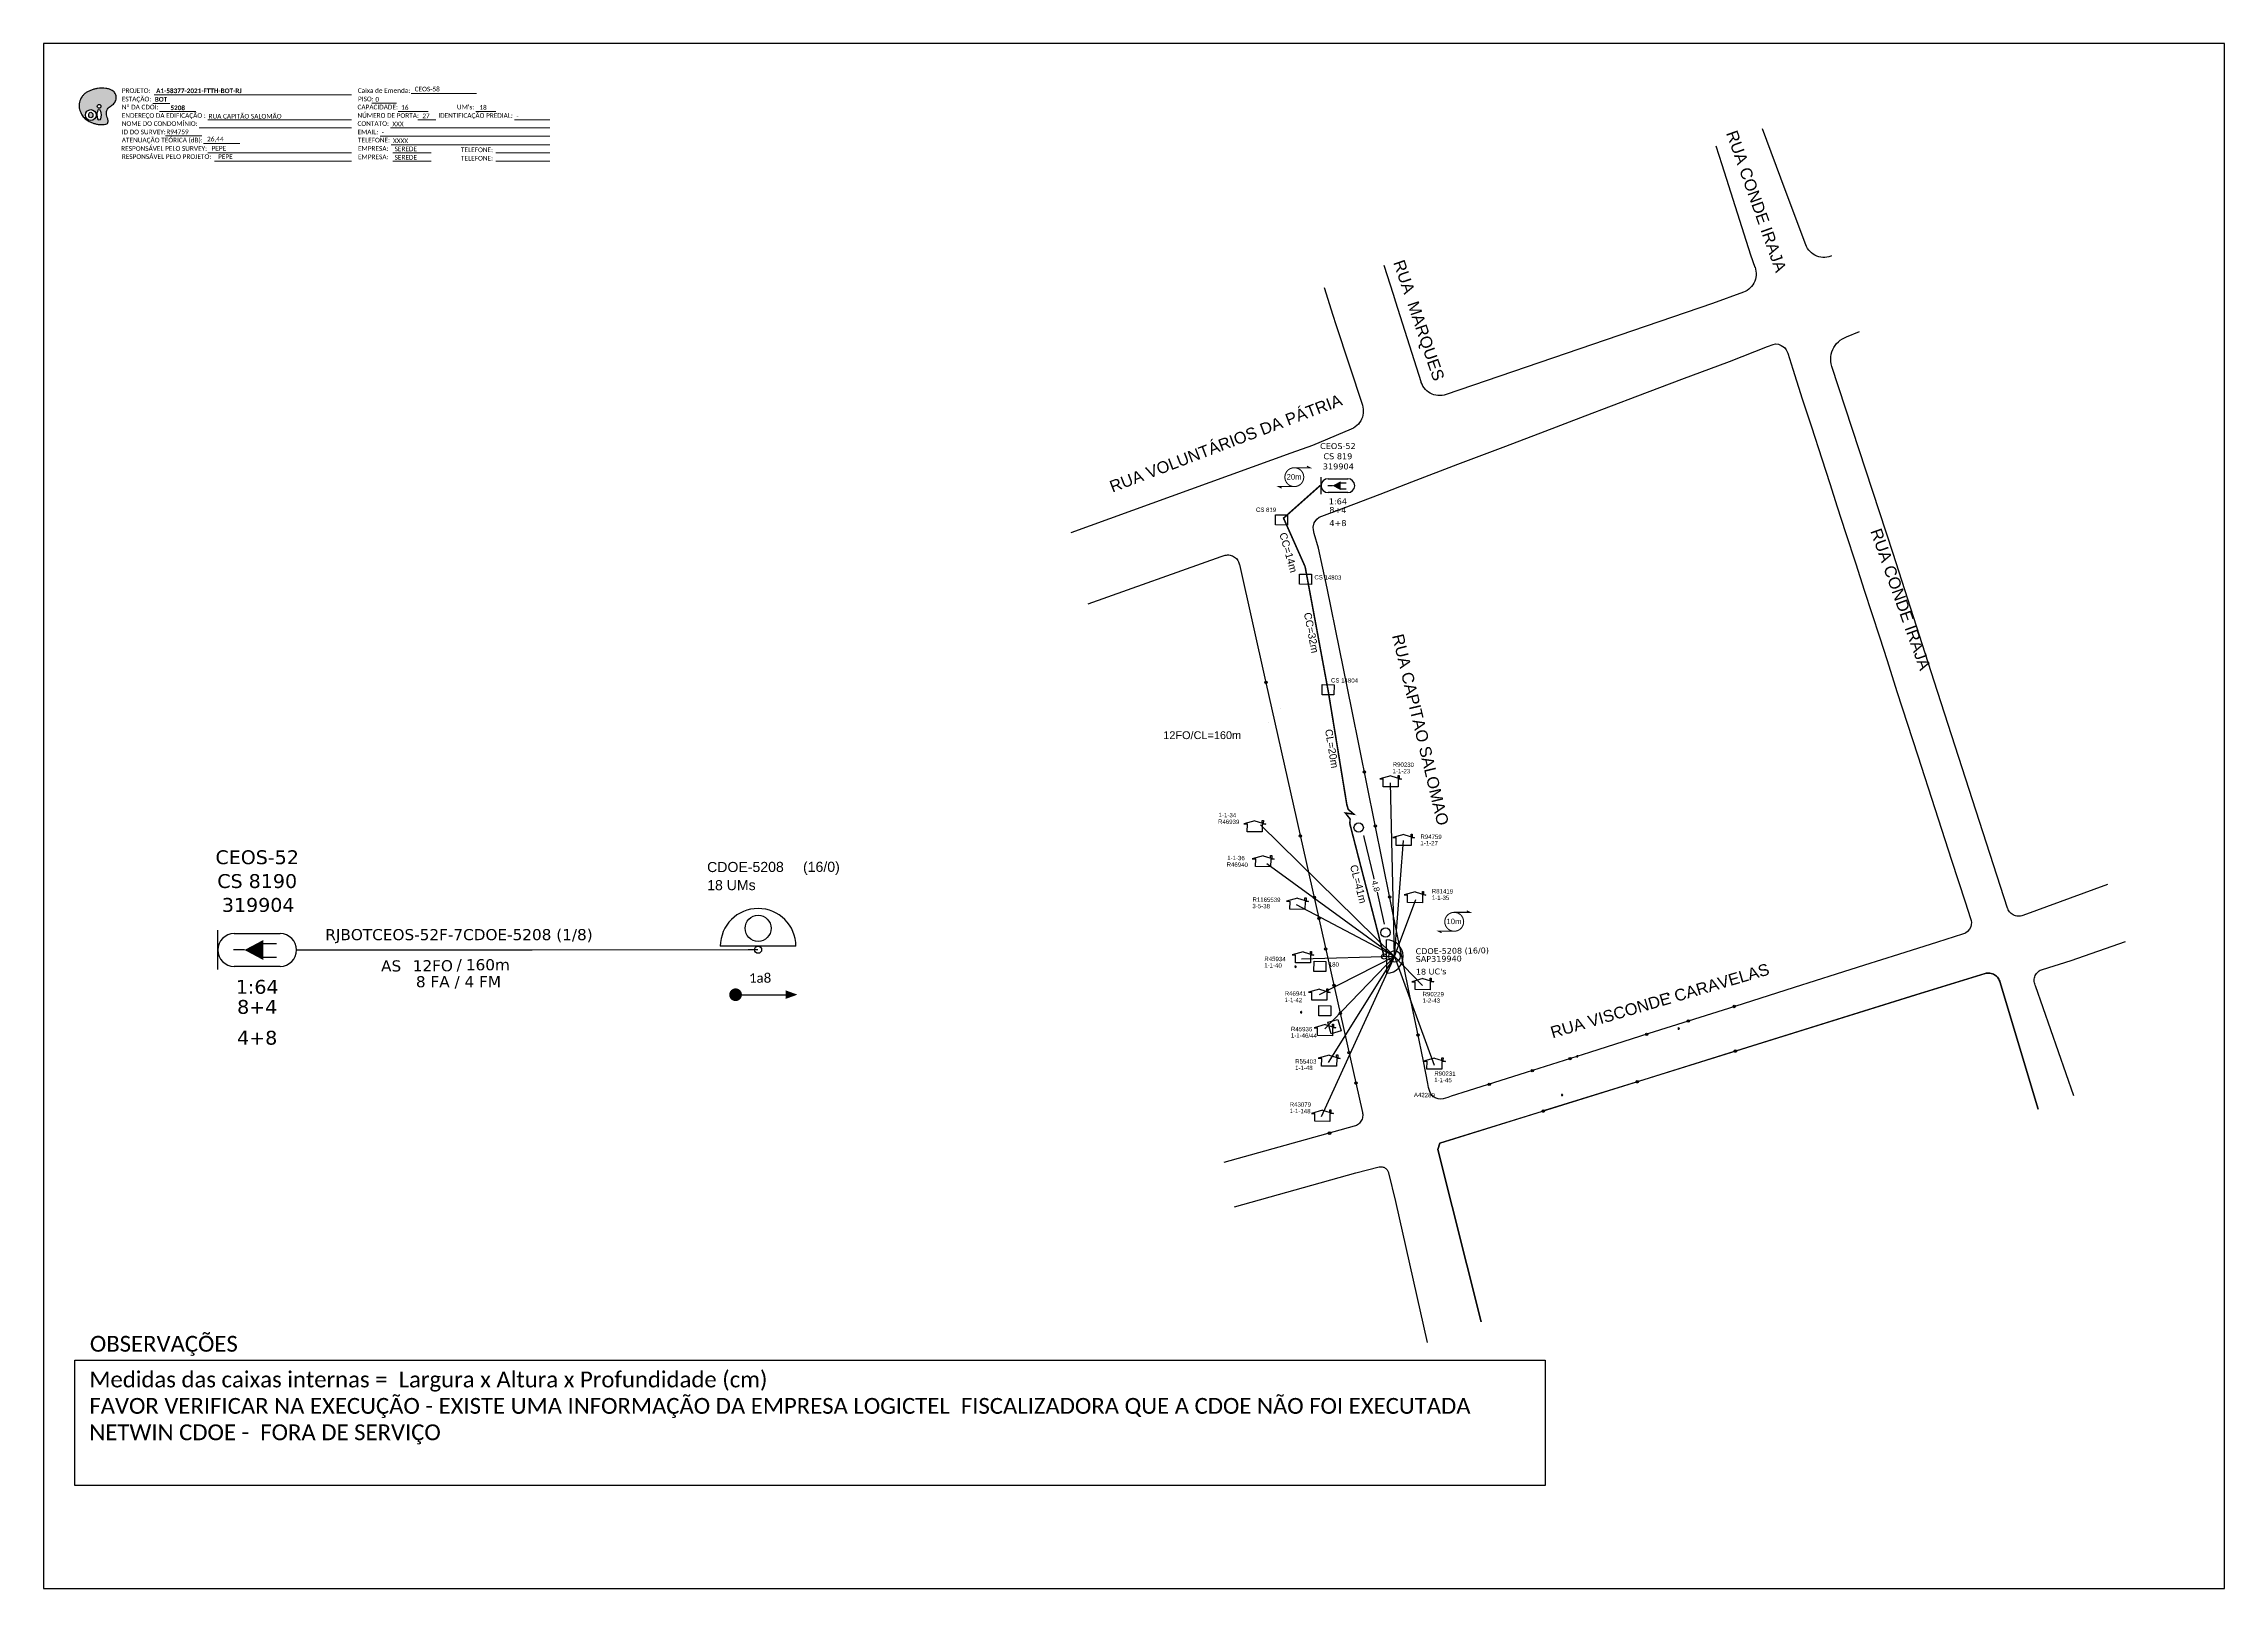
# Model space of a CAD drawing. Header units: millimetres. Extents: x 124 to 962, y 62 to 656.
import ezdxf
from ezdxf.enums import TextEntityAlignment as Align

# ---------------------------------------------------------------- set-up
doc = ezdxf.new("R2010")
doc.units = ezdxf.units.MM
doc.header["$LTSCALE"] = 0.1
doc.header["$MEASUREMENT"] = 0
doc.layers.add("20.0-LEGENDA DOS CDO'S", color=1, linetype='Continuous', lineweight=0)
doc.layers.add('40.1-ETIQUETAS', color=1, linetype='Continuous', lineweight=20)
for name, color, linetype in [('20.4-CEOS', 1, 'Continuous'), ('CDO_POSTE', 1, 'Continuous'), ('GIR_LV_EDIFICIOS', 7, 'Continuous'), ('JFO', 6, 'Continuous'), ('label_cabos', 7, 'Continuous'), ('LAYOUT', 7, 'Continuous'), ('LEGENDAS_INFRAESTRUTURAS', 7, 'Continuous'), ('MUB_DIVISA', 7, 'Continuous'), ('MUB_QUADRAS', 253, 'Continuous'), ('NOS_DE_INFRAESTRUTURA', 7, 'Continuous'), ('PROJETO NOVO', 60, 'Continuous'), ('SEGMENTO_texto', 7, 'Continuous'), ('SETA', 7, 'Continuous')]:
    doc.layers.add(name, color=color, linetype=linetype)
doc.layers.add('DROP DE CLIENTE', color=140, linetype='Continuous', plot=False)
doc.styles.add('ARIAL', font='arial.ttf')
doc.styles.add('siredit', font='verdana.ttf')
doc.styles.get("Standard").update_dxf_attribs({"font": 'arial.ttf'})
doc.styles.add('Style-font000', font='font000.shx')
doc.styles.add('WMF-Calibri0', font='calibri.ttf')
doc.styles.add('WMF-Calibri1', font='calibrib.ttf')

# ---------------------------------------------------------------- blocks, each defined once
blk = doc.blocks.new('DV')
at = {"linetype": 'Continuous'}
blk.add_circle((0, 0), 0.00000275, dxfattribs=at)
blk = doc.blocks.new('MHMZ')
at = {"color": 5}
for p, q in [((-0.0000133, 0.0000116), (0.000014, 0.0000116)), ((-0.0000133, -0.0000118), (-0.0000133, 0.0000116)), ((0.000014, 0.0000116), (0.000014, -0.0000118)), ((0.000014, -0.0000118), (-0.0000133, -0.0000118))]:
    blk.add_line(p, q, dxfattribs=at)
blk = doc.blocks.new('FNDM')
at = {"color": 0}
for p, q in [((0, 0.0000017), (-0.0000017, 0)), ((0.0000012, 0.0000012), (-0.0000012, 0.0000012)), ((-0.0000012, 0.0000012), (-0.0000012, -0.0000012)), ((0.0000017, 0), (0, 0.0000017)), ((0.0000012, -0.0000012), (0.0000012, 0.0000012)), ((-0.0000017, 0), (0, -0.0000017)), ((-0.0000012, -0.0000012), (0.0000012, -0.0000012)), ((0, -0.0000017), (0.0000017, 0))]:
    blk.add_line(p, q, dxfattribs=at)
blk = doc.blocks.new('LVLV')
for p, q in [((0, 0.0000254), (-0.0000251, 0.000018)), ((-0.0000251, 0.000018), (-0.0000173, 0.000018)), ((-0.0000172, 0), (-0.0000172, 0.0000179)), ((0.0000172, 0), (-0.0000172, 0)), ((0, 0.0000254), (0.0000251, 0.000018)), ((0.0000169, 0.0000264), (0.0000195, 0.0000264)), ((0.0000169, 0.0000205), (0.0000169, 0.0000264)), ((0.0000251, 0.000018), (0.0000172, 0.000018)), ((0.0000172, 0.000018), (0.0000172, 0)), ((0.0000195, 0.0000264), (0.0000195, 0.0000198))]:
    blk.add_line(p, q)
blk = doc.blocks.new('CDO_POSTE')
at = {"layer": 'CDO_POSTE'}
blk.add_lwpolyline([(0.03, -0.17), (-0.08, 8.33)], dxfattribs=at)
for centre, radius in [((-0.7, 4.07), 0.665), ((1.99, 4.11), 1.47)]:
    blk.add_circle(centre, radius, dxfattribs=at)
blk.add_arc((-0.03, 4.08), 4.25, 270.7366, 90.7366, dxfattribs=at)
at = {"layer": 'CDO_POSTE', "style": 'siredit', "flags": 1}
for tag, height, p in [('ID', 1.5, (-1.25, 14.95)), ('COORX', 1, (1.18, 1.99)), ('COORY', 1, (1.18, 1.99))]:
    blk.add_attdef(tag, text='', height=height, rotation=0.7366, dxfattribs=at).set_placement(p, align=Align.MIDDLE_LEFT)
at = {"layer": 'CDO_POSTE'}
for tag, height, style, p in [('Nº_UCs', 1.5, 'siredit', (-1.22, 12.95)), ('FIBRAS_FUSIONADAS', 1.5, 'Style-font000', (-1.19, 10.45)), ('FIBRAS_RESERVA', 1.5, 'Style-font000', (-1.16, 7.95)), ('CDO', 1.5, 'siredit', (7.38, 5.42)), ('TIPO_CDO', 1.5, 'siredit', (7.41, 3.42)), ('NºRAISER', 1, 'siredit', (7.44, 1.42)), ('SPLITER_32_1', 1.3, 'siredit', (5.37, -5.71)), ('NºPP', 1, 'siredit', (7.46, -0.58)), ('SPLITER_32_2', 1.3, 'siredit', (5.39, -7.71)), ('SPLITER_32_3', 1.3, 'siredit', (5.42, -9.71)), ('SPLITER_32_4', 1.3, 'siredit', (5.44, -11.71)), ('SPLITER_4/8_1', 1.3, 'siredit', (5.47, -13.71)), ('SPLITER_4/8_2', 1.3, 'siredit', (5.49, -15.71)), ('SPLITER_4/8_3', 1.3, 'siredit', (5.52, -17.71)), ('SPLITER_4/8_4', 1.3, 'siredit', (5.55, -19.71))]:
    blk.add_attdef(tag, text='', height=height, rotation=0.7366, dxfattribs=dict(at, style=style)).set_placement(p, align=Align.MIDDLE_LEFT)
blk = doc.blocks.new('A$C5DB83537')
at = {"layer": 'JFO', "color": 1, "const_width": 0.269}
blk.add_lwpolyline([(0.21, 2.26, 1.000012), (0.21, -2.58, 0.999978)], format="xyb", close=True, dxfattribs=at)
for points in [[(0.21, 2.26), (4.24, 2.26), (3.43, 2.66)], [(0.21, -2.58), (-3.82, -2.58), (-3.02, -2.98)]]:
    blk.add_lwpolyline(points, dxfattribs=at)
at = {"layer": 'JFO', "color": 1}
blk.add_text('10m', height=1.4, dxfattribs=at).set_placement((-1.76, -0.76))
blk = doc.blocks.new('OI')
h = blk.add_hatch(color=40)
edge = h.paths.add_edge_path()
edge.add_spline(control_points=[(4.35, -0.67), (3.92, -0.99), (3.26, -1.5), (2.81, -2.59), (2.9, -3.5), (3.06, -4.27), (3.31, -4.85), (3.37, -5.39), (3.4, -5.88), (3.2, -6.4), (2.54, -6.61), (1.65, -6.63), (0.55, -6.67), (-0.56, -6.42), (-1.61, -6.14), (-2.77, -5.61), (-3.92, -4.77), (-4.89, -3.7), (-5.34, -2.65), (-5.6, -1.94), (-5.85, -0.96), (-5.71, 0.47), (-5.1, 2.02), (-4.14, 3.02), (-3.3, 3.61), (-2.37, 4.16), (-1.36, 4.44), (-0.56, 4.7), (0.79, 4.85), (2.24, 4.97), (3.79, 4.57), (4.67, 4.21), (5.44, 3.65), (5.76, 2.99), (6.03, 2.21), (6.01, 1.46), (5.72, 0.64), (5.31, 0.08), (4.88, -0.38), (4.51, -0.55), (4.35, -0.67)], knot_values=[0, 0, 0, 0, 1.60434, 2.417191, 3.427595, 4.282808, 4.776746, 5.304182, 5.888771, 6.258406, 6.858137, 7.79129, 8.986195, 10.124242, 11.187857, 12.242908, 13.953784, 15.414161, 16.515391, 17.349188, 17.675853, 19.552021, 21.515531, 22.568638, 23.63245, 24.621084, 25.782718, 26.745347, 27.142653, 29.870543, 31.004649, 31.921532, 32.709589, 33.801391, 34.042471, 35.192333, 35.971461, 36.628871, 37.254359, 37.836911, 37.836911, 37.836911, 37.836911], degree=3, periodic=0)
h.paths.add_polyline_path([(1.13, -0.87, -1), (-0.04, -0.87, -1)], flags=16)
edge = h.paths.add_edge_path(flags=16)
edge.add_ellipse((0.56, -3.59), major_axis=(-0.02, 1.71), ratio=0.361305, start_angle=0, end_angle=360)
h.paths.add_polyline_path([(-0.36, -3.62, -1), (-3.8, -3.62, -1)], flags=16)
edge = h.paths.add_edge_path(flags=0)
edge.add_ellipse((-2.08, -3.62), major_axis=(0, 0.885), ratio=0.758294, start_angle=0, end_angle=360)
at = {"color": 40}
for centre, radius in [((-2.08, -3.62), 1.72), ((0.54, -0.87), 0.587)]:
    blk.add_circle(centre, radius, dxfattribs=at)
blk.add_ellipse((-2.08, -3.62), major_axis=(0, 0.885), ratio=0.758294, start_param=-3.141592653589792, end_param=3.141592653589792, dxfattribs=at)
blk.add_ellipse((0.56, -3.59), major_axis=(-0.02, 1.71), ratio=0.361305, dxfattribs=at)
at = {"color": 40, "start_tangent": (-0.800898, -0.598801), "end_tangent": (-0.800898, -0.598801)}
blk.add_spline([(4.35, -0.67), (3.2, -1.78), (2.9, -2.54), (2.92, -3.55), (3.12, -4.38), (3.28, -4.85), (3.37, -5.37), (3.35, -5.95), (3.2, -6.29), (2.66, -6.55), (1.73, -6.63), (0.54, -6.62), (-0.58, -6.41), (-1.6, -6.11), (-2.56, -5.67), (-3.95, -4.67), (-4.89, -3.56), (-5.37, -2.56), (-5.64, -1.78), (-5.72, -1.46), (-5.63, 0.42), (-4.84, 2.22), (-4.13, 2.99), (-3.27, 3.62), (-2.4, 4.09), (-1.3, 4.47), (-0.37, 4.72), (0.02, 4.77), (2.75, 4.8), (3.85, 4.53), (4.69, 4.16), (5.31, 3.68), (5.85, 2.73), (5.93, 2.5), (5.94, 1.35), (5.67, 0.62), (5.29, 0.08), (4.84, -0.36), (4.35, -0.67)], degree=3, dxfattribs=at)
blk = doc.blocks.new('CARIMBO')
at = {"color": 7, "lineweight": 0}
for points in [[(134.48, -16.3), (159.61, -16.3)], [(35.15, -20.06), (41.7, -20.06)], [(35.66, -16.79), (111.64, -16.79)], [(37.81, -23.14), (51.75, -23.14)], [(119.43, -20.02), (128.92, -20.02)], [(129.48, -23.14), (141.1, -23.14)], [(159.42, -23.14), (167.09, -23.14)], [(40.13, -32.55), (54.07, -32.55)], [(52.97, -29.48), (111.64, -29.48)], [(56.38, -26.37), (111.64, -26.37)], [(122.56, -32.72), (187.83, -32.72)], [(126.6, -29.48), (187.83, -29.48)], [(137.07, -26.37), (144.01, -26.37)], [(174.24, -26.37), (187.8, -26.37)], [(54.67, -35.52), (68.61, -35.52)], [(56.38, -39.07), (111.64, -39.07)], [(126.84, -35.96), (187.83, -35.96)], [(127.45, -39.07), (142.25, -39.07)], [(167.06, -39.07), (187.83, -39.07)], [(58.87, -42.31), (111.64, -42.31)], [(127.45, -42.31), (142.25, -42.31)], [(167.06, -42.31), (187.83, -42.31)]]:
    blk.add_lwpolyline(points, dxfattribs=at)
at = {"color": 7, "xscale": 1.213923925163967, "yscale": 1.213923925163967, "zscale": 1.213923925163967, "rotation": 0.1532896023949059}
blk.add_blockref('OI', (13.86, -20.16), dxfattribs=at)
at = {"color": 7, "lineweight": 0, "style": 'WMF-Calibri0'}
for s, height, p in [('PROJETO:', 1.793, (23.26, -16.04)), ('Caixa de Emenda:', 1.7927, (114.02, -16.04)), ('ESTAÇÃO:', 1.793, (23.26, -19.32)), ('ENDEREÇO DA EDIFICAÇÃO :', 1.7927, (23.26, -25.63)), ('Nº DA CDOI:', 1.7927, (23.26, -22.39)), ('CAPACIDADE:', 1.7927, (113.91, -22.39)), ('NÚMERO DE PORTA:', 1.7927, (113.91, -25.63)), ('PISO:', 1.793, (114.09, -19.28)), ('IDENTIFICAÇÃO PREDIAL:', 1.7927, (144.99, -25.63)), ("UM's:", 1.793, (152.15, -22.39)), ('ATENUAÇÃO TEÓRICA (dB):', 1.7927, (23.26, -35.09)), ('NOME DO CONDOMÍNIO:', 1.7927, (23.26, -28.74)), ('ID DO SURVEY:', 1.7927, (23.26, -31.97)), ('CONTATO:', 1.793, (113.91, -28.74)), ('EMAIL:', 1.793, (113.91, -31.97)), ('TELEFONE:', 1.793, (114.09, -35.09)), ('RESPONSÁVEL PELO SURVEY:', 1.7927, (23.02, -38.32)), ('RESPONSÁVEL PELO PROJETO:', 1.7927, (23.26, -41.44)), ('EMPRESA:', 1.793, (114.09, -38.32)), ('EMPRESA:', 1.793, (114.09, -41.56)), ('TELEFONE:', 1.793, (153.7, -38.83)), ('TELEFONE:', 1.793, (153.7, -42.06))]:
    blk.add_text(s, height=height, dxfattribs=at).set_placement(p)
at = {"color": 7, "lineweight": 0, "flags": 8}
for tag, p, style in [('PROJ', (36.46, -16.13), 'WMF-Calibri1'), ('CEOS-XX', (135.87, -15.46), 'WMF-Calibri0'), ('EST', (35.94, -19.41), 'WMF-Calibri1'), ('LOGRADOURO', (56.65, -25.91), 'WMF-Calibri0'), ('PISO_PTR', (120.78, -19.42), 'WMF-Calibri0'), ('CAPAC.', (130.66, -22.52), 'WMF-Calibri0'), ('N°', (138.85, -25.77), 'WMF-Calibri0'), ("UC'S", (160.78, -22.54), 'WMF-Calibri0'), ('N°PREDIO', (174.94, -25.77), 'WMF-Calibri0'), ('_ID_', (40.39, -31.94), 'WMF-Calibri0'), ('NOME_DO_COND.', (53.23, -29.02), 'WMF-Calibri0'), ('O_POTEN', (56.06, -34.68), 'WMF-Calibri0'), ('EMAIL', (123.26, -32.12), 'WMF-Calibri0'), ('NOME_DO_CONTATO', (127.3, -28.89), 'WMF-Calibri0'), ('RES_SURVEY', (57.78, -38.23), 'WMF-Calibri0'), ('RES_PROJ', (60.27, -41.47), 'WMF-Calibri0'), ('TELEFONE', (127.55, -35.36), 'WMF-Calibri0'), ('EMP_RESP_SURVEY', (128.16, -38.47), 'WMF-Calibri0'), ('EMP_RESP_PROJ', (128.16, -41.71), 'WMF-Calibri0'), ('CONT_RESP_SURVEY', (167.76, -38.47), 'WMF-Calibri0'), ('CONT_RESP_PROJ', (167.76, -41.71), 'WMF-Calibri0')]:
    blk.add_attdef(tag, p, '', height=1.79, dxfattribs=dict(at, style=style))
at = {"color": 7, "lineweight": 0, "style": 'WMF-Calibri1', "flags": 8}
blk.add_attdef("N° CDO'S", text='', height=1.79, dxfattribs=at).set_placement((44.78, -22.68), align=Align.CENTER)
blk = doc.blocks.new('CDOE_CT_POSTE')
at = {"layer": "20.0-LEGENDA DOS CDO'S", "color": 0, "style": 'ARIAL'}
for tag, p in [('CDO_N', (0.12, 5.25)), ('CORDOALHA', (0.12, 4.02)), ('SAP', (0.12, 2.96)), ('1:XX', (0.14, 1.23)), ('UMS', (0.14, 0.22))]:
    blk.add_attdef(tag, p, '', height=0.68, rotation=0.118, dxfattribs=at)
blk.add_attdef('FIBRAS_UTILIZADAS', text='', height=0.68, rotation=0.118, dxfattribs=at).set_placement((7.83, 5.26), align=Align.CENTER)
blk = doc.blocks.new('CEOS_RP_CT_DRT')
at = {"layer": '20.4-CEOS', "color": 0}
for p, q in [((-4.54, 1.19), (-1.19, 1.19)), ((-1.19, -1.19), (-4.54, -1.19))]:
    blk.add_line(p, q, dxfattribs=at)
for points in [[(-5.73, -1.43), (-5.73, 1.44)], [(-3.79, 0), (-4.59, 0)], [(-2.47, 0.48), (-1.45, 0.48)], [(-2.47, -0.52), (-1.45, -0.52)]]:
    blk.add_lwpolyline(points, dxfattribs=at)
blk.add_lwpolyline([(-3.79, 0, 0, 1.47, 0), (-2.41, 0, 1.47, 1.47, 0)], format="xyseb", dxfattribs=at)
for centre, start, end in [((-4.54, 0), 90, 270), ((-1.19, 0), 270, 90)]:
    blk.add_arc(centre, 1.19, start, end, dxfattribs=at)
at = {"layer": '20.4-CEOS', "color": 7, "style": 'siredit'}
for tag, p in [('Nº_DA_CEOS', (-2.86, 5.6)), ('LOCAL', (-2.86, 4.24)), ('SAP', (-2.86, 2.78)), ('RACIO_SPLITAGEM', (-2.86, -1.88)), ('FIBRAS_SPLITTER', (-2.86, -3.58)), ('FIBRAS_TOP_C', (-2.86, -5.08)), ('RESERVA_FINAIS', (-2.86, -6.39))]:
    blk.add_attdef(tag, text='', height=1.01, dxfattribs=at).set_placement(p, align=Align.TOP_CENTER)
blk = doc.blocks.new('ETIQUETA_RS5F')
at = {"layer": '40.1-ETIQUETAS', "color": 0, "style": 'siredit'}
blk.add_text('/', height=1.5, dxfattribs=at).set_placement((1.55, -1.95), align=Align.MIDDLE_RIGHT)
for tag, p in [('ETIQUETA_R_PRIMARIA', (1.18, 4.1)), ('ETIQUETA_R_SECUNDARIA', (1.18, 2.1)), ('F_ATIVAS/F_MORTAS', (1.11, -4.24))]:
    blk.add_attdef(tag, text='', height=1.5, dxfattribs=at).set_placement(p, align=Align.MIDDLE_CENTER)
for tag, p in [('TIPO_CABO', (-6.62, -2.12)), ('CAP_CABO', (0.37, -2.09))]:
    blk.add_attdef(tag, text='', height=1.5, dxfattribs=at).set_placement(p, align=Align.MIDDLE_RIGHT)
blk.add_attdef('METROS', text='', height=1.5, dxfattribs=at).set_placement((2.11, -1.95), align=Align.MIDDLE_LEFT)
for tag, p in [('FUSÃO_1', (0.82, -8.39)), ('FUSÃO_2', (0.82, -10.6)), ('FUSÃO_3', (0.82, -12.93)), ('FUSÃO_4', (0.82, -15.14)), ('FUSÃO_5', (0.82, -17.16))]:
    blk.add_attdef(tag, text='', height=1.5, dxfattribs=at).set_placement(p, align=Align.CENTER)

msp = doc.modelspace()

# ---------------------------------------------------------------- linework, layer by layer
at = {"color": 1}
msp.add_line((412.85, 308.48), (383.78, 308.48), dxfattribs=at)
msp.add_lwpolyline([(123.57, 61.57), (962.14, 61.57), (962.14, 655.57), (123.57, 655.57), (123.57, 61.57)])
at = {"linetype": 'Continuous', "const_width": 0.0015}
for points in [[(612.67, 415.15), (589.66, 389.11), (583.98, 389.11)], [(627.92, 355.36), (630.66, 353.02)], [(628.19, 352.68), (630.42, 355.5)], [(638.25, 314.99), (640.98, 312.65)], [(638.52, 312.31), (640.74, 315.13)]]:
    msp.add_lwpolyline(points, dxfattribs=at)
at = {"linetype": 'Continuous'}
msp.add_lwpolyline([(890.52, 245.8), (875.78, 294.98), (875.76, 295.01), (875.6, 295.45), (875.4, 295.87), (875.15, 296.27), (874.86, 296.65), (874.53, 296.98), (874.17, 297.28), (873.78, 297.55), (873.36, 297.77), (872.93, 297.94), (872.48, 298.07), (872.01, 298.15), (871.53, 298.19), (871.07, 298.16), (870.6, 298.1), (870.14, 297.98), (843.51, 289.79), (774.56, 268.29, -0.075708), (774.58, 268.16, -0.859241), (773.68, 268.02), (736.81, 256.52, -0.075708), (736.83, 256.39, -0.859241), (735.93, 256.25), (700.73, 245.27, -0.075708), (700.75, 245.14, -0.859241), (699.85, 245), (660.47, 232.72), (659.67, 230.32), (676.41, 164.09)], format="xyb", dxfattribs=at)
at = {"color": 7, "const_width": 2.44}
msp.add_lwpolyline([(388.43, 289.85, 1), (390.87, 289.85, 1)], format="xyb", close=True, dxfattribs=at)
at = {"color": 0}
msp.add_lwpolyline([(135.56, 149.29), (700.96, 149.29), (700.96, 101.12), (135.56, 101.12)], close=True, dxfattribs=at)
at = {"linetype": 'Continuous'}
for centre in [(629.25, 354.14), (639.57, 313.77)]:
    msp.add_circle(centre, 1.8, dxfattribs=at)
at = {"color": 1}
for centre, radius in [((398.32, 315.38), 5.01), ((398.32, 307.13), 1.35)]:
    msp.add_circle(centre, radius, dxfattribs=at)
msp.add_arc((398.32, 308.48), 14.53, 0, 180, dxfattribs=at)
at = {"layer": 'DROP DE CLIENTE'}
for points in [[(643.06, 304.59), (641.48, 371.38)], [(643.06, 304.59), (591.46, 355.12)], [(643.06, 304.59), (646.48, 349.1)], [(643.06, 304.42), (593.92, 340.24)], [(643.06, 304.59), (605.37, 324.46)], [(643.06, 304.59), (651.26, 326.5)], [(643.06, 304.59), (607.22, 303.58)], [(643.06, 304.59), (614.06, 289.86)], [(643.06, 304.59), (614.84, 242.91)], [(643.06, 304.59), (616.24, 276.72)], [(643.06, 304.59), (617.47, 263.81)], [(643.06, 304.59), (653.83, 293.46)], [(643.06, 304.59), (658.34, 262.75)]]:
    msp.add_lwpolyline(points, dxfattribs=at)
at = {"layer": 'JFO', "color": 1, "const_width": 0.403}
msp.add_lwpolyline([(604.5, 492.49, 1.000012), (604.5, 485.24, 0.999978)], format="xyb", close=True, dxfattribs=at)
for points in [[(604.5, 492.49), (610.55, 492.49), (609.34, 493.1)], [(604.5, 485.24), (598.45, 485.24), (599.66, 484.63)]]:
    msp.add_lwpolyline(points, dxfattribs=at)
at = {"layer": 'LAYOUT', "const_width": 0.5}
for points in [[(631.14, 351.11), (635.21, 334.25)], [(636.41, 329.3), (639.13, 316.94)]]:
    msp.add_lwpolyline(points, dxfattribs=at)
at = {"layer": 'MUB_QUADRAS', "linetype": 'Continuous'}
for points in [[(811.12, 573.92), (810.8, 573.8), (810.05, 573.56), (809.28, 573.41), (808.5, 573.34), (807.72, 573.35), (806.94, 573.44), (806.16, 573.62), (805.43, 573.88), (804.71, 574.21), (804.03, 574.6), (803.42, 575.08), (802.83, 575.6), (802.32, 576.2), (801.86, 576.83), (801.48, 577.52), (801.18, 578.2), (793.25, 599.33), (784.55, 622.75)], [(766.62, 616.27), (768.91, 609.08), (779.88, 574.33), (781.64, 569.62), (781.65, 569.57), (781.88, 568.82), (782.03, 568.04), (782.1, 567.26), (782.09, 566.48), (782, 565.7), (781.82, 564.94), (781.56, 564.19), (781.23, 563.48), (780.83, 562.81), (780.35, 562.18), (779.82, 561.61), (779.22, 561.1), (778.58, 560.65), (777.89, 560.26), (777.17, 559.96), (765.33, 555.64), (662.84, 520.63), (662.07, 520.42), (661.31, 520.28), (660.53, 520.22), (659.73, 520.25), (658.97, 520.37), (658.2, 520.57), (657.47, 520.84), (656.76, 521.18), (656.09, 521.6), (655.47, 522.08), (654.92, 522.62), (654.41, 523.24), (653.97, 523.88), (653.61, 524.57), (653.31, 525.31), (653.27, 525.46), (643.55, 556.12)], [(615.92, 561.84), (619.32, 551.12), (620.47, 547.62), (630.66, 516.59), (630.86, 515.83), (630.99, 515.05), (631.04, 514.27), (630.99, 513.49), (630.87, 512.71), (630.68, 511.96), (630.39, 511.22), (630.03, 510.52), (629.61, 509.86), (629.12, 509.24), (628.56, 508.69), (627.96, 508.19), (627.3, 507.76), (626.6, 507.4), (626.42, 507.32), (611.48, 501.1), (603.1, 498.06)], [(643.55, 556.12), (642.62, 559.06), (639.06, 570.2)], [(644.29, 311.85), (626.62, 399.51), (617.13, 446.21), (613.76, 461.58), (612.19, 467.14), (611.9, 468.58), (611.77, 469.63), (612.12, 471.27), (613.12, 472.69), (614.05, 473.47), (623.63, 477.07), (637.45, 482.38), (649.72, 487.05), (667.43, 493.8), (684.86, 500.38), (699.27, 505.9), (716.38, 512.43), (736.58, 520.11), (753.55, 526.59), (771.78, 533.37), (786.42, 539.09), (788.69, 539.94), (789.57, 540.09), (790.7, 540.02), (791.77, 539.55), (792.97, 538.77), (793.58, 537.89), (794.23, 536.53), (796.19, 530.36), (799.83, 518.99), (803.35, 508.21), (807.31, 495.91), (810.39, 486.49), (813.26, 477.45), (816.46, 467.61), (820.4, 455.49), (823.65, 445.46), (826.58, 436.41), (829.49, 427.45), (832.45, 418.31), (836.24, 406.5), (844.29, 381.68), (850.84, 361.45), (857.27, 341.57), (862.48, 325.58), (864.51, 319.19), (864.73, 318.43), (864.85, 317.6), (864.78, 316.82), (864.59, 315.92), (864.07, 315.01), (863.41, 314.16), (862.53, 313.55), (861.46, 313.16), (851.77, 310.1), (836.78, 305.35), (823.7, 301.2), (812.87, 297.77), (796.7, 292.64), (773.84, 285.37), (756.01, 279.7), (740.77, 274.88), (718.03, 267.65), (693.63, 259.92), (671.4, 252.85), (664.81, 250.82), (663.54, 250.38), (661.69, 249.79), (660.78, 249.65), (659.8, 249.77), (658.66, 250.26), (657.92, 250.72), (657.51, 251.09), (657.02, 251.72), (656.58, 252.63), (656.14, 254.24), (655.82, 255.75), (654.13, 264.24), (651.71, 276.15), (648.85, 290.01), (646.55, 301.53), (644.29, 311.85)], [(917.16, 332.22), (884.64, 320.35), (884.19, 320.21), (883.73, 320.11), (883.26, 320.06), (882.78, 320.06), (882.32, 320.12), (881.87, 320.23), (881.42, 320.36), (880.98, 320.56), (880.58, 320.8), (880.2, 321.08), (879.84, 321.4), (879.54, 321.74), (879.26, 322.13), (879.03, 322.54), (878.84, 322.97), (878.76, 323.18), (850.59, 410.42), (834.75, 459.5), (811.2, 531.47), (810.96, 532.39), (810.81, 533.32), (810.75, 534.25), (810.8, 535.19), (810.95, 536.12), (811.19, 537.04), (811.53, 537.92), (811.95, 538.76), (812.46, 539.54), (813.05, 540.28), (813.72, 540.95), (814.44, 541.54), (815.24, 542.06), (816.08, 542.48), (816.78, 542.77), (821.79, 544.92)], [(603.1, 498.06), (518.59, 467.41)], [(525.23, 440.1), (576.41, 458.35), (577.49, 458.72), (577.94, 458.86), (578.4, 458.93), (578.87, 458.96), (579.35, 458.95), (579.81, 458.89), (580.26, 458.77), (580.71, 458.62), (581.13, 458.41), (581.54, 458.15), (581.9, 457.87), (582.24, 457.54), (582.54, 457.18), (582.81, 456.79), (583.04, 456.37), (583.2, 455.93), (583.34, 455.48), (583.34, 455.47), (583.4, 455.23), (593.46, 410.42), (630.72, 244.6), (630.77, 244.36), (630.81, 243.89), (630.83, 243.43), (630.78, 242.95), (630.68, 242.5), (630.54, 242.05), (630.36, 241.61), (630.12, 241.21), (629.85, 240.82), (629.54, 240.46), (629.19, 240.14), (628.82, 239.86), (628.41, 239.62), (627.98, 239.42), (627.54, 239.27), (577.43, 225.29)], [(889.52, 293.26), (889.38, 293.54), (889.22, 293.98), (889.11, 294.44), (889.04, 294.91), (889.02, 295.37), (889.05, 295.85), (889.14, 296.32), (889.26, 296.77), (889.44, 297.2), (889.67, 297.62), (889.94, 298.01), (890.24, 298.37), (890.57, 298.7), (890.94, 298.99), (891.35, 299.23), (891.77, 299.44), (892.2, 299.6), (903.21, 302.96), (924.12, 310.3)], [(676.41, 164.09), (659.67, 230.32), (660.47, 232.72), (843.51, 289.79), (870.14, 297.98), (870.6, 298.1), (871.07, 298.16), (871.53, 298.19), (872.01, 298.15), (872.48, 298.07), (872.93, 297.94), (873.36, 297.77), (873.78, 297.55), (874.17, 297.28), (874.53, 296.98), (874.86, 296.65), (875.15, 296.27), (875.4, 295.87), (875.6, 295.45), (875.76, 295.01), (875.78, 294.98), (890.52, 245.8)], [(904.21, 251.02), (889.52, 293.26)], [(581.55, 208.34), (628.2, 221.38), (637.1, 223.63), (637.4, 223.69), (637.71, 223.72), (638.03, 223.7), (638.34, 223.67), (638.64, 223.6), (638.94, 223.49), (639.23, 223.37), (639.5, 223.21), (639.75, 223.01), (639.98, 222.8), (640.19, 222.56), (640.37, 222.31), (640.52, 222.04), (640.64, 221.75), (640.74, 221.45), (640.74, 221.42), (643.46, 210.35), (655.54, 156.12)]]:
    msp.add_lwpolyline(points, dxfattribs=at)
at = {"layer": 'PROJETO NOVO', "color": 1, "linetype": 'Continuous', "const_width": 0.6}
msp.add_lwpolyline([(614.48, 485.67), (600.36, 473.1), (608.66, 454.44, 1.475758), (608.66, 454.44), (617.59, 406.32), (617.59, 406.32, 2.031002), (617.59, 406.32), (617.59, 406.32), (617.59, 406.32), (624.71, 362.83)], format="xyb", dxfattribs=at)
at = {"layer": 'PROJETO NOVO', "color": 5, "const_width": 0.6}
msp.add_lwpolyline([(624.71, 362.83), (625.25, 361.1), (627.37, 359.29), (624.16, 359.71), (625.95, 357.43), (625.85, 355.6)], dxfattribs=at)
at = {"layer": 'PROJETO NOVO', "color": 1, "linetype": 'Continuous'}
for points, const_width in [([(625.85, 355.6), (625.85, 355.6), (639.02, 304.54)], 0.6), ([(220.83, 307.06), (398.32, 307.13)], 0.48)]:
    msp.add_lwpolyline(points, dxfattribs=dict(at, const_width=const_width))
at = {"layer": 'SETA', "color": 7}
msp.add_lwpolyline([(389.65, 289.85), (410.66, 289.85)], dxfattribs=at)
msp.add_solid([(408.97, 291.51), (413.45, 289.88), (408.97, 288.26)], dxfattribs=at)

# ---------------------------------------------------------------- block references
ref = msp.add_blockref('CARIMBO', (130.37, 652.67))
ref.add_attrib('PROJ', 'A1-58377-2021-FTTH-BOT-RJ', (166.83, 636.53), dxfattribs={"color": 7, "lineweight": 0, "height": 1.7927, "style": 'WMF-Calibri1'})
ref.add_attrib('EST', 'BOT', (166.31, 633.25), dxfattribs={"color": 7, "lineweight": 0, "height": 1.793, "style": 'WMF-Calibri1'})
ref.add_attrib("N° CDO'S", '5208', dxfattribs={"color": 7, "lineweight": 0, "height": 1.793, "style": 'WMF-Calibri1'}).set_placement((175.15, 629.99), align=Align.CENTER)
ref.add_attrib('LOGRADOURO', 'RUA CAPITÃO SALOMÃO', (187.01, 626.76), dxfattribs={"color": 7, "lineweight": 0, "height": 1.7927, "style": 'WMF-Calibri0'})
ref.add_attrib('_ID_', 'R94759', (170.76, 620.73), dxfattribs={"color": 7, "lineweight": 0, "height": 1.793, "style": 'WMF-Calibri0'})
ref.add_attrib('O_POTEN', '26,44', (186.43, 617.99), dxfattribs={"color": 7, "lineweight": 0, "height": 1.793, "style": 'WMF-Calibri0'})
ref.add_attrib('RES_SURVEY', 'PEPE', (188.15, 614.44), dxfattribs={"color": 7, "lineweight": 0, "height": 1.793, "style": 'WMF-Calibri0'})
ref.add_attrib('RES_PROJ', 'PEPE', (190.64, 611.2), dxfattribs={"color": 7, "lineweight": 0, "height": 1.793, "style": 'WMF-Calibri0'})
ref.add_attrib('CEOS-XX', 'CEOS-58', (266.24, 637.21), dxfattribs={"color": 7, "lineweight": 0, "height": 1.793, "style": 'WMF-Calibri0'})
ref.add_attrib('CAPAC.', '16', (261.03, 630.15), dxfattribs={"color": 7, "lineweight": 0, "height": 1.793, "style": 'WMF-Calibri0'})
ref.add_attrib("UC'S", '18', (291.14, 630.13), dxfattribs={"color": 7, "lineweight": 0, "height": 1.793, "style": 'WMF-Calibri0'})
ref.add_attrib('PISO_PTR', '0', (251.15, 633.24), dxfattribs={"color": 7, "lineweight": 0, "height": 1.79, "style": 'WMF-Calibri0'})
ref.add_attrib('N°', '27', (269.21, 626.89), dxfattribs={"color": 7, "lineweight": 0, "height": 1.793, "style": 'WMF-Calibri0'})
ref.add_attrib('N°PREDIO', '-', (305.31, 626.89), dxfattribs={"color": 7, "lineweight": 0, "height": 1.79, "style": 'WMF-Calibri0'})
ref.add_attrib('NOME_DO_CONTATO', 'XXX', (257.67, 623.78), dxfattribs={"color": 7, "lineweight": 0, "height": 1.793, "style": 'WMF-Calibri0'})
ref.add_attrib('EMAIL', '-', (253.63, 620.55), dxfattribs={"color": 7, "lineweight": 0, "height": 1.79, "style": 'WMF-Calibri0'})
ref.add_attrib('TELEFONE', 'XXXX', (257.92, 617.31), dxfattribs={"color": 7, "lineweight": 0, "height": 1.793, "style": 'WMF-Calibri0'})
ref.add_attrib('EMP_RESP_SURVEY', 'SEREDE', (258.53, 614.2), dxfattribs={"color": 7, "lineweight": 0, "height": 1.793, "style": 'WMF-Calibri0'})
ref.add_attrib('EMP_RESP_PROJ', 'SEREDE', (258.53, 610.96), dxfattribs={"color": 7, "lineweight": 0, "height": 1.793, "style": 'WMF-Calibri0'})
at = {"layer": "20.0-LEGENDA DOS CDO'S", "color": 1}
ref = msp.add_blockref('CDOE_CT_POSTE', (378.03, 307.1), dxfattribs=dict(at, xscale=5.700413841876721, yscale=5.700413800805141, zscale=5.700413800805141))
ref.add_attrib('CDO_N', 'CDOE-5208', (378.71, 337.01), dxfattribs={"color": 0, "height": 3.876, "rotation": 0.11799, "style": 'ARIAL', "width": 1})
ref.add_attrib('CORDOALHA', '18 UMs', (378.73, 330.03), dxfattribs={"color": 0, "height": 3.876, "rotation": 0.11799, "style": 'ARIAL', "width": 1})
ref.add_attrib('FIBRAS_UTILIZADAS', '(16/0)', dxfattribs={"color": 0, "height": 3.876, "rotation": 0.11799, "style": 'ARIAL', "width": 1}).set_placement((422.66, 337.1), align=Align.CENTER)
at = {"layer": '20.4-CEOS', "color": 5}
ref = msp.add_blockref('CEOS_RP_CT_DRT', (627.71, 485.59), dxfattribs=dict(at, xscale=2.254079102694335, yscale=2.254079102694335, zscale=2.254079097237012))
ref.add_attrib('Nº_DA_CEOS', 'CEOS-52', dxfattribs={"color": 5, "height": 2.276, "style": 'siredit'}).set_placement((621.26, 501.95), align=Align.TOP_CENTER)
ref.add_attrib('LOCAL', 'CS 819', dxfattribs={"color": 5, "height": 2.276, "style": 'siredit'}).set_placement((621.26, 498.04), align=Align.TOP_CENTER)
ref.add_attrib('SAP', '319904', dxfattribs={"color": 5, "height": 2.276, "style": 'siredit'}).set_placement((621.42, 494.12), align=Align.TOP_CENTER)
ref.add_attrib('RACIO_SPLITAGEM', '1:64', dxfattribs={"color": 5, "height": 2.276, "style": 'siredit'}).set_placement((621.26, 480.68), align=Align.TOP_CENTER)
ref.add_attrib('FIBRAS_SPLITTER', '8+4', dxfattribs={"color": 5, "height": 2.276, "style": 'siredit'}).set_placement((621.26, 477.39), align=Align.TOP_CENTER)
ref.add_attrib('FIBRAS_TOP_C', '4+8', dxfattribs={"color": 5, "height": 2.276, "style": 'siredit'}).set_placement((621.26, 472.33), align=Align.TOP_CENTER)
ref = msp.add_blockref('CEOS_RP_CT_DRT', (220.83, 307.05), dxfattribs=dict(at, xscale=5.282210239740802, yscale=5.282210239740802, zscale=5.282210226952109))
ref.add_attrib('Nº_DA_CEOS', 'CEOS-52', dxfattribs={"color": 5, "height": 5.333, "style": 'siredit'}).set_placement((205.7, 345.39), align=Align.TOP_CENTER)
ref.add_attrib('LOCAL', 'CS 8190', dxfattribs={"color": 5, "height": 5.333, "style": 'siredit'}).set_placement((205.7, 336.22), align=Align.TOP_CENTER)
ref.add_attrib('SAP', '319904', dxfattribs={"color": 5, "height": 5.333, "style": 'siredit'}).set_placement((206.08, 327.05), align=Align.TOP_CENTER)
ref.add_attrib('RACIO_SPLITAGEM', '1:64', dxfattribs={"color": 5, "height": 5.333, "style": 'siredit'}).set_placement((205.7, 295.55), align=Align.TOP_CENTER)
ref.add_attrib('FIBRAS_SPLITTER', '8+4', dxfattribs={"color": 5, "height": 5.333, "style": 'siredit'}).set_placement((205.7, 287.84), align=Align.TOP_CENTER)
ref.add_attrib('FIBRAS_TOP_C', '4+8', dxfattribs={"color": 5, "height": 5.333, "style": 'siredit'}).set_placement((205.7, 275.98), align=Align.TOP_CENTER)
at = {"layer": '40.1-ETIQUETAS', "color": 1}
ref = msp.add_blockref('ETIQUETA_RS5F', (279.93, 306.96), dxfattribs=dict(at, xscale=2.850195415165165, yscale=2.850195415167387, zscale=2.850195415167944))
ref.add_attrib('ETIQUETA_R_SECUNDARIA', 'RJBOTCEOS-52F-7CDOE-5208 (1/8)', dxfattribs={"color": 0, "height": 4.2753, "style": 'siredit'}).set_placement((283.3, 312.96), align=Align.MIDDLE_CENTER)
ref.add_attrib('TIPO_CABO', 'AS', dxfattribs={"color": 0, "height": 4.275, "style": 'siredit'}).set_placement((261.07, 300.93), align=Align.MIDDLE_RIGHT)
ref.add_attrib('CAP_CABO', '12FO', dxfattribs={"color": 0, "height": 4.275, "style": 'siredit'}).set_placement((280.97, 301), align=Align.MIDDLE_RIGHT)
ref.add_attrib('METROS', '160m', dxfattribs={"color": 0, "height": 4.275, "style": 'siredit'}).set_placement((285.95, 301.39), align=Align.MIDDLE_LEFT)
ref.add_attrib('F_ATIVAS/F_MORTAS', '8 FA / 4 FM', dxfattribs={"color": 0, "height": 4.2753, "style": 'siredit'}).set_placement((283.1, 294.86), align=Align.MIDDLE_CENTER)
at = {"layer": 'GIR_LV_EDIFICIOS', "color": 0}
for p, xscale, yscale, zscale, rotation in [((641.51, 369.81), 166979.2361899103, 166979.2361899103, 166979.2361899103, 359.2961305921066), ((589.29, 352.47), 166979.2361899103, 166979.2361899104, 166979.2361899104, 359.296226539935), ((646.51, 347.25), 166979.2361899103, 166979.2361899103, 166979.2361899103, 359.296113262918), ((592.51, 339.06), 166979.2361899103, 166979.2361899104, 166979.2361899104, 359.296226539935), ((605.71, 322.72), 166979.2361899104, 166979.2361899104, 166979.2361899104, 359.2962116405602), ((650.91, 325.23), 166979.2361899104, 166979.2361899104, 166979.2361899104, 359.2960844035464), ((607.81, 302.1), 166979.2361899103, 166979.2361899103, 166979.2361899103, 359.2962020890989), ((653.87, 291.79), 166979.2361899104, 166979.2361899104, 166979.2361899104, 359.2960932185557), ((614.09, 287.76), 166979.2361899103, 166979.2361899104, 166979.2361899104, 359.2961832200017), ((616.27, 274.11), 166979.2361899104, 166979.2361899104, 166979.2361899104, 359.2961748852117), ((617.88, 262.36), 166979.2361899104, 166979.2361899104, 166979.2361899104, 359.2961683713669), ((658.37, 261.23), 166979.2361899104, 166979.2361899104, 166979.2361899104, 359.2960655115391), ((615.28, 241.17), 166979.2361899104, 166979.2361899104, 166979.2361899104, 359.2961706220469)]:
    msp.add_blockref('LVLV', p, dxfattribs=dict(at, xscale=xscale, yscale=yscale, zscale=zscale, rotation=rotation))
at = {"layer": 'JFO', "color": 1, "xscale": 1.5, "yscale": 1.5, "zscale": 1.5}
msp.add_blockref('A$C5DB83537', (665.67, 318.14), dxfattribs=at)
at = {"layer": 'MUB_DIVISA'}
for p, xscale, yscale, zscale, rotation in [((593.57, 409.93), 166979.2361899104, 166979.2361899104, 166979.2361899104, 359.2962603584743), ((593.57, 409.93), 166979.2361899104, 166979.2361899104, 166979.2361899104, 359.2962603584743), ((631.47, 375.48), 166979.2361899104, 166979.2361899104, 166979.2361899104, 359.2961572129651), ((631.47, 375.48), 166979.2361899104, 166979.2361899104, 166979.2361899104, 359.2961572129651), ((635.64, 354.77), 166979.2361899104, 166979.2361899104, 166979.2361899104, 359.2961423681614), ((635.64, 354.77), 166979.2361899104, 166979.2361899104, 166979.2361899104, 359.2961423681614), ((606.84, 350.88), 166979.2361899104, 166979.2361899104, 166979.2361899104, 359.29621457695), ((606.84, 350.88), 166979.2361899104, 166979.2361899104, 166979.2361899104, 359.29621457695), ((612.15, 327.26), 166979.2361899104, 166979.2361899104, 166979.2361899104, 359.2961962599504), ((612.15, 327.26), 166979.2361899104, 166979.2361899104, 166979.2361899104, 359.2961962599504), ((641.15, 327.44), 166979.2361899104, 166979.2361899104, 166979.2361899104, 359.2961227800744), ((641.15, 327.44), 166979.2361899104, 166979.2361899104, 166979.2361899104, 359.2961227800744), ((613.96, 319.19), 166979.2361899104, 166979.2361899104, 166979.2361899104, 359.2961900042088), ((613.96, 319.19), 166979.2361899104, 166979.2361899104, 166979.2361899104, 359.2961900042088), ((616.6, 307.45), 166979.2361899104, 166979.2361899104, 166979.2361899104, 359.2961809025821), ((616.6, 307.45), 166979.2361899104, 166979.2361899104, 166979.2361899104, 359.2961809025821), ((619.75, 293.43), 166979.2361899104, 166979.2361899104, 166979.2361899104, 359.2961700326019), ((619.75, 293.43), 166979.2361899104, 166979.2361899104, 166979.2361899104, 359.2961700326019), ((773.7, 285.33), 166979.2361899104, 166979.2361899104, 166979.2361899104, 359.2957780713295), ((773.7, 285.33), 166979.2361899104, 166979.2361899104, 166979.2361899104, 359.2957780713295), ((622.16, 282.73), 166979.2361899103, 166979.2361899104, 166979.2361899104, 359.2961617337219), ((622.16, 282.73), 166979.2361899103, 166979.2361899104, 166979.2361899104, 359.2961617337219), ((756.02, 279.7), 166979.2361899104, 166979.2361899104, 166979.2361899104, 359.2958217281449), ((756.02, 279.7), 166979.2361899104, 166979.2361899104, 166979.2361899104, 359.2958217281449), ((652.06, 274.41), 166979.2361899104, 166979.2361899104, 166979.2361899104, 359.2960842076732), ((652.06, 274.41), 166979.2361899104, 166979.2361899104, 166979.2361899104, 359.2960842076732), ((739.96, 274.62), 166979.2361899104, 166979.2361899104, 166979.2361899104, 359.2958614023462), ((739.96, 274.62), 166979.2361899104, 166979.2361899104, 166979.2361899104, 359.2958614023462), ((774.12, 268.16), 166979.2361899102, 166979.2361899102, 166979.2361899102, 359.2957734848833), ((774.12, 268.16), 166979.2361899102, 166979.2361899102, 166979.2361899102, 359.2957734848833), ((625.57, 267.55), 166979.2361899104, 166979.2361899104, 166979.2361899104, 359.2961499631705), ((625.57, 267.55), 166979.2361899104, 166979.2361899104, 166979.2361899104, 359.2961499631705), ((695.99, 260.67), 166979.2361899104, 166979.2361899104, 166979.2361899104, 359.2959700166999), ((695.99, 260.67), 166979.2361899104, 166979.2361899104, 166979.2361899104, 359.2959700166999), ((710.48, 265.25), 166979.2361899102, 166979.2361899102, 166979.2361899102, 359.2959342173493), ((710.48, 265.25), 166979.2361899102, 166979.2361899102, 166979.2361899102, 359.2959342173493), ((628.19, 255.87), 166979.2361899104, 166979.2361899104, 166979.2361899104, 359.2961409084161), ((628.19, 255.87), 166979.2361899104, 166979.2361899104, 166979.2361899104, 359.2961409084161), ((679.45, 255.41), 166979.2361899104, 166979.2361899104, 166979.2361899104, 359.2960108586789), ((679.45, 255.41), 166979.2361899104, 166979.2361899104, 166979.2361899104, 359.2960108586789), ((736.37, 256.39), 166979.2361899104, 166979.2361899104, 166979.2361899104, 359.2958667508185), ((736.37, 256.39), 166979.2361899104, 166979.2361899104, 166979.2361899104, 359.2958667508185), ((700.29, 245.14), 166979.2361899102, 166979.2361899102, 166979.2361899102, 359.2959559142204), ((700.29, 245.14), 166979.2361899102, 166979.2361899102, 166979.2361899102, 359.2959559142204), ((618.03, 236.62), 166979.2361899102, 166979.2361899102, 166979.2361899102, 359.2961627011801), ((618.03, 236.62), 166979.2361899102, 166979.2361899102, 166979.2361899102, 359.2961627011801)]:
    msp.add_blockref('DV', p, dxfattribs=dict(at, xscale=xscale, yscale=yscale, zscale=zscale, rotation=rotation))
at = {"layer": 'NOS_DE_INFRAESTRUTURA', "color": 40}
for p, xscale, yscale, zscale, rotation in [((614.29, 300.73), 166979.2361899103, 166979.2361899103, 166979.2361899103, 359.2961853812052), ((616.19, 283.73), 166979.2361899104, 166979.2361899104, 166979.2361899104, 359.296177065517), ((619.94, 277.66), 166979.2361899103, 166979.2361899103, 166979.2361899103, 286.2961662952031)]:
    msp.add_blockref('MHMZ', p, dxfattribs=dict(at, xscale=xscale, yscale=yscale, zscale=zscale, rotation=rotation))
at = {"layer": 'NOS_DE_INFRAESTRUTURA', "color": 1}
for p, xscale, yscale, zscale, rotation in [((605, 300.63), 166979.2361899104, 166979.2361899104, 166979.2361899104, 284.2962089194907), ((748.31, 289.99), 166979.2361899104, 166979.2361899104, 166979.2361899104, 359.2958434004142), ((607.12, 283.1), 166979.2361899103, 166979.2361899103, 166979.2361899103, 282.2961999296643), ((752.3, 276.85), 166979.2361899104, 166979.2361899104, 166979.2361899104, 359.295830589273), ((713.3, 266.12), 166979.2361899103, 166979.2361899103, 166979.2361899103, 359.2959272554539), ((707.47, 251.24), 166979.2361899104, 166979.2361899104, 166979.2361899104, 359.2959389731687)]:
    msp.add_blockref('FNDM', p, dxfattribs=dict(at, xscale=xscale, yscale=yscale, zscale=zscale, rotation=rotation))
at = {"layer": 'PROJETO NOVO', "color": 3, "yscale": 166979.2361899104, "zscale": 166979.2361899104}
for p, xscale, rotation in [((599.51, 472.44), 166979.2361899103, 359.2962581655849), ((608.75, 449.6), 166979.2361899103, 359.2962358072458), ((617.41, 407.16), 166979.2361899104, 359.2962029175403)]:
    msp.add_blockref('MHMZ', p, dxfattribs=dict(at, xscale=xscale, rotation=rotation))
at = {"layer": 'PROJETO NOVO', "linetype": 'Continuous'}
ref = msp.add_blockref('CDO_POSTE', (640.07, 298.43), dxfattribs=dict(at, xscale=1.5, yscale=1.5, zscale=1.5))
ref.add_attrib('Nº_UCs', "18 UC's", dxfattribs={"layer": 'CDO_POSTE', "height": 2.25, "rotation": 0.73661, "style": 'siredit'}).set_placement((651.24, 298.68), align=Align.MIDDLE_LEFT)
ref.add_attrib('CDO', 'CDOE-5208 (16/0)', dxfattribs={"layer": 'CDO_POSTE', "height": 2.25, "rotation": 0.73661, "style": 'siredit'}).set_placement((651.14, 306.55), align=Align.MIDDLE_LEFT)
ref.add_attrib('TIPO_CDO', 'SAP319940', dxfattribs={"layer": 'CDO_POSTE', "height": 2.25, "rotation": 0.73661, "style": 'siredit'}).set_placement((651.18, 303.55), align=Align.MIDDLE_LEFT)

# ---------------------------------------------------------------- texts
at = {"style": 'WMF-Calibri0'}
msp.add_text('OBSERVAÇÕES', height=6.096, dxfattribs=at).set_placement((141.37, 152.58))
at = {"color": 1, "insert": (399.08, 296.27), "char_height": 3.6654, "width": 61.9663, "attachment_point": 5}
msp.add_mtext('\\C7;\\fCalibri|b0|i0|c0|p34;1a8', dxfattribs=at)
at = {"insert": (141.16, 144.96), "char_height": 6.096, "width": 563.2335, "attachment_point": 1, "style": 'WMF-Calibri0'}
msp.add_mtext('Medidas das caixas internas =  Largura x Altura x Profundidade (cm)\\PFAVOR VERIFICAR NA EXECUÇÃO - EXISTE UMA INFORMAÇÃO DA EMPRESA LOGICTEL  FISCALIZADORA QUE A CDOE NÃO FOI EXECUTADA \\PNETWIN CDOE -  FORA DE SERVIÇO\\P', dxfattribs=at)
at = {"layer": 'GIR_LV_EDIFICIOS', "color": 0}
for s, rotation, p in [('R90230', 359.29613, (642.34, 377.54)), ('1-1-23', 359.29613, (642.31, 375.04)), ('R46939', 359.29623, (575.16, 355.58)), ('1-1-34', 359.29623, (575.41, 358.14)), ('1-1-27', 359.29611, (652.97, 347.32)), ('R94759', 359.29611, (653, 349.81)), ('R46940', 359.29623, (578.47, 339.08)), ('1-1-36', 359.29623, (578.71, 341.64)), ('R1165539', 359.29621, (588.41, 325.62)), ('1-1-35', 359.29608, (657.34, 326.35)), ('R81419', 359.29608, (657.37, 328.84)), ('3-5-38', 359.29621, (588.38, 323.13)), ('1-1-40', 359.2962, (592.94, 300.33)), ('R45934', 359.2962, (592.97, 302.82)), ('1-1-42', 359.29618, (600.77, 287.02)), ('R46941', 359.29618, (600.8, 289.52)), ('1-2-43 ', 359.29609, (653.8, 286.81)), ('R90229', 359.29609, (653.83, 289.3)), ('R45936', 359.29617, (603.21, 275.86)), ('1-1-46/44', 359.29617, (603.18, 273.37)), ('1-1-48 ', 359.29617, (604.79, 260.94)), ('R55403', 359.29617, (604.82, 263.43)), ('R90231', 359.29607, (658.34, 258.74)), ('1-1-45', 359.29606, (658.3, 256.25)), ('1-1-148 ', 359.29617, (602.7, 244.35)), ('R43079', 359.29617, (602.73, 246.85))]:
    msp.add_text(s, height=1.67, rotation=rotation, dxfattribs=at).set_placement(p)
at = {"layer": 'JFO', "color": 1}
msp.add_text('20m', height=2.1, dxfattribs=at).set_placement((601.55, 487.95))
at = {"layer": 'label_cabos', "linetype": 'Continuous', "char_height": 2.85, "attachment_point": 6}
for s, insert, rotation in [('CC=14m', (604.38, 452.27), 285.80551), ('CC=32m', (612.54, 421.29), 280.91941), ('CL=20m', (620.14, 377.02), 279.33774), ('CL=41m', (631.03, 325.07), 284.38227)]:
    msp.add_mtext(s, dxfattribs=dict(at, insert=insert, rotation=rotation))
at = {"layer": 'label_cabos', "linetype": 'Continuous', "insert": (554.12, 389.63), "char_height": 3, "attachment_point": 4}
msp.add_mtext('12FO/CL=160m', dxfattribs=at)
at = {"layer": 'LAYOUT', "style": 'ARIAL'}
msp.add_text('4,8', height=2.25, rotation=283.42352, dxfattribs=at).set_placement((635.84, 331.65), align=Align.MIDDLE_CENTER)
at = {"layer": 'LEGENDAS_INFRAESTRUTURAS', "color": 5}
msp.add_text('180', height=1.67, rotation=359.29618, dxfattribs=at).set_placement((617.75, 300.69))
at = {"layer": 'LEGENDAS_INFRAESTRUTURAS', "color": 1}
msp.add_text('A42289', height=1.67, rotation=359.29608, dxfattribs=at).set_placement((650.49, 250.5))
at = {"layer": 'PROJETO NOVO', "color": 3}
for s, p in [('CS 819', (589.74, 475.54)), ('CS 14803', (612.21, 449.56)), ('CS 14804', (618.61, 409.93))]:
    msp.add_text(s, height=1.67, rotation=359.29625, dxfattribs=at).set_placement(p)
at = {"layer": 'SEGMENTO_texto', "color": 253}
for s, rotation, p in [('RUA CONDE IRAJA', 289.57439, (770.47, 621.18)), ('RUA  MARQUES', 288.78977, (642.48, 571.45)), ('RUA VOLUNTÁRIOS DA PÁTRIA', 20.83974, (534.55, 482.91)), ('RUA CONDE IRAJA', 289.57439, (825.91, 468.14)), ('RUA CAPITAO SALOMAO', 283.46785, (642.05, 427.93)), ('RUA VISCONDE CARAVELAS', 16.41016, (703.81, 273.06))]:
    msp.add_text(s, height=4.5, rotation=rotation, dxfattribs=at).set_placement(p)

doc.saveas('drawing.dxf')
